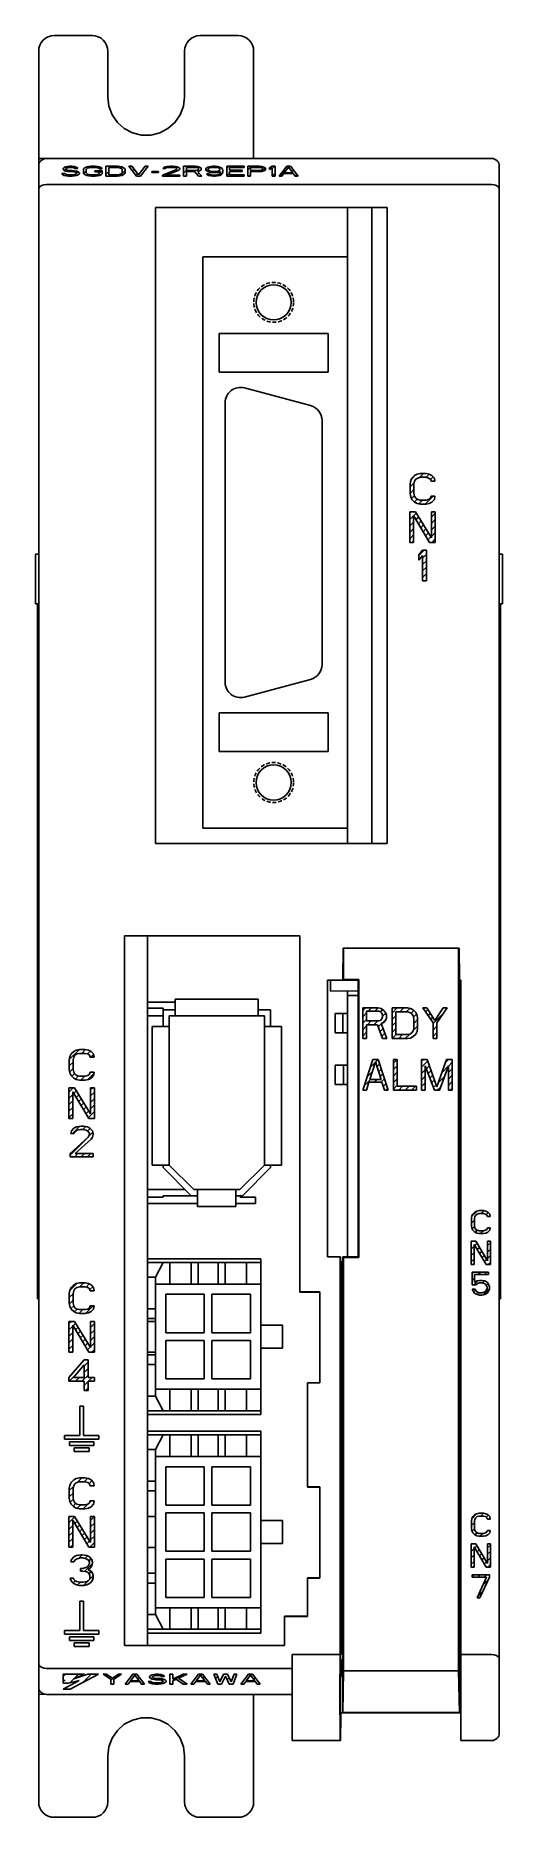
# Model space of a CAD drawing. Header units: inches. Extents: x 9 to 122, y -5 to 111.
# Drawn here: x 9.3 to 39.7, y -4.6 to 111.4 of the extents above.
import ezdxf

# ---------------------------------------------------------------- set-up
doc = ezdxf.new("R2010")
doc.units = ezdxf.units.IN
doc.header["$MEASUREMENT"] = 0
doc.linetypes.add('HIDDEN', pattern=[0.375, 0.25, -0.125])
for name, color, linetype in [('ALL_AXIS', 7, 'Continuous'), ('ALL_CURVE', 7, 'Continuous'), ('ALL_FEATURES', 7, 'Continuous'), ('DEFAULT_2', 8, 'HIDDEN')]:
    doc.layers.add(name, color=color, linetype=linetype)

msp = doc.modelspace()

# ---------------------------------------------------------------- linework, layer by layer
at = {"color": 4, "linetype": 'Continuous'}
for p, q in [((10.97, 102.43), (11, 102.37)), ((11.16, 102.43), (10.97, 102.43)), ((11, 102.37), (11.1, 102.3)), ((11.1, 102.79), (11.06, 102.74)), ((11.06, 102.74), (11.06, 102.68)), ((11.06, 102.68), (11.1, 102.63)), ((11.22, 102.85), (11.1, 102.79)), ((11.1, 102.63), (11.22, 102.58)), ((11.1, 102.3), (11.25, 102.26)), ((11.19, 102.39), (11.16, 102.43)), ((11.28, 102.35), (11.19, 102.39)), ((11.35, 102.87), (11.22, 102.85)), ((11.22, 102.58), (11.35, 102.55)), ((11.25, 102.73), (11.28, 102.77)), ((11.25, 102.7), (11.25, 102.73)), ((11.28, 102.66), (11.25, 102.7)), ((11.25, 102.26), (11.41, 102.25)), ((11.28, 102.77), (11.38, 102.79)), ((11.38, 102.63), (11.28, 102.66)), ((11.41, 102.33), (11.28, 102.35)), ((11.47, 102.89), (11.35, 102.87)), ((11.35, 102.55), (11.47, 102.54)), ((11.38, 102.79), (11.47, 102.81)), ((11.47, 102.62), (11.38, 102.63)), ((11.66, 102.33), (11.41, 102.33)), ((11.41, 102.25), (11.66, 102.25)), ((11.63, 102.89), (11.47, 102.89)), ((11.47, 102.81), (11.66, 102.81)), ((11.66, 102.62), (11.47, 102.62)), ((11.47, 102.54), (11.66, 102.54)), ((11.78, 102.87), (11.63, 102.89)), ((11.66, 102.81), (11.75, 102.79)), ((11.81, 102.6), (11.66, 102.62)), ((11.66, 102.54), (11.78, 102.52)), ((11.78, 102.35), (11.66, 102.33)), ((11.66, 102.25), (11.81, 102.26)), ((11.75, 102.79), (11.81, 102.77)), ((11.91, 102.83), (11.78, 102.87)), ((11.78, 102.52), (11.88, 102.49)), ((11.88, 102.37), (11.78, 102.35)), ((11.81, 102.77), (11.85, 102.74)), ((11.94, 102.58), (11.81, 102.6)), ((11.81, 102.26), (11.94, 102.29)), ((11.85, 102.74), (12.03, 102.74)), ((11.88, 102.49), (11.94, 102.45)), ((11.94, 102.41), (11.88, 102.37)), ((12, 102.78), (11.91, 102.83)), ((12.06, 102.52), (11.94, 102.58)), ((11.94, 102.45), (11.94, 102.41)), ((11.94, 102.29), (12.06, 102.35)), ((12.03, 102.74), (12, 102.78)), ((12.13, 102.47), (12.06, 102.52)), ((12.06, 102.35), (12.13, 102.4)), ((12.13, 102.4), (12.13, 102.47)), ((12.38, 102.67), (12.41, 102.74)), ((12.38, 102.47), (12.38, 102.67)), ((12.41, 102.4), (12.38, 102.47)), ((12.41, 102.74), (12.47, 102.79)), ((12.47, 102.35), (12.41, 102.4)), ((12.47, 102.79), (12.6, 102.85)), ((12.6, 102.29), (12.47, 102.35)), ((12.6, 102.73), (12.56, 102.67)), ((12.56, 102.67), (12.56, 102.47)), ((12.56, 102.47), (12.6, 102.41)), ((12.6, 102.85), (12.72, 102.87)), ((12.66, 102.77), (12.6, 102.73)), ((12.6, 102.41), (12.66, 102.37)), ((12.72, 102.26), (12.6, 102.29)), ((12.75, 102.79), (12.66, 102.77)), ((12.66, 102.37), (12.75, 102.35)), ((12.72, 102.87), (12.88, 102.89)), ((12.88, 102.25), (12.72, 102.26)), ((12.88, 102.81), (12.75, 102.79)), ((12.75, 102.35), (12.88, 102.33)), ((12.88, 102.89), (13.16, 102.89)), ((13.16, 102.81), (12.88, 102.81)), ((12.88, 102.33), (13.16, 102.33)), ((13.16, 102.25), (12.88, 102.25)), ((13.13, 102.52), (13.13, 102.6)), ((13.13, 102.6), (13.6, 102.6)), ((13.41, 102.52), (13.13, 102.52)), ((13.16, 102.89), (13.31, 102.87)), ((13.28, 102.79), (13.16, 102.81)), ((13.16, 102.33), (13.28, 102.35)), ((13.31, 102.26), (13.16, 102.25)), ((13.38, 102.77), (13.28, 102.79)), ((13.28, 102.35), (13.38, 102.37)), ((13.31, 102.87), (13.44, 102.85)), ((13.44, 102.29), (13.31, 102.26)), ((13.41, 102.73), (13.38, 102.77)), ((13.38, 102.37), (13.41, 102.41)), ((13.6, 102.73), (13.41, 102.73)), ((13.41, 102.41), (13.41, 102.52)), ((13.44, 102.85), (13.56, 102.79)), ((13.56, 102.35), (13.44, 102.29)), ((13.56, 102.79), (13.6, 102.73)), ((13.6, 102.4), (13.56, 102.35)), ((13.6, 102.6), (13.6, 102.4)), ((13.85, 102.25), (13.85, 102.89)), ((13.85, 102.89), (14.6, 102.89)), ((14.6, 102.25), (13.85, 102.25)), ((14.03, 102.33), (14.03, 102.81)), ((14.03, 102.81), (14.6, 102.81)), ((14.6, 102.33), (14.03, 102.33)), ((14.6, 102.89), (14.75, 102.87)), ((14.6, 102.81), (14.72, 102.79)), ((14.72, 102.35), (14.6, 102.33)), ((14.75, 102.26), (14.6, 102.25)), ((14.72, 102.79), (14.81, 102.77)), ((14.81, 102.37), (14.72, 102.35)), ((14.75, 102.87), (14.88, 102.85)), ((14.88, 102.29), (14.75, 102.26)), ((14.81, 102.77), (14.88, 102.73)), ((14.88, 102.41), (14.81, 102.37)), ((14.88, 102.85), (15, 102.79)), ((14.88, 102.73), (14.91, 102.67)), ((14.91, 102.47), (14.88, 102.41)), ((15, 102.35), (14.88, 102.29)), ((14.91, 102.67), (14.91, 102.47)), ((15, 102.79), (15.06, 102.74)), ((15.06, 102.4), (15, 102.35)), ((15.06, 102.74), (15.1, 102.67)), ((15.1, 102.47), (15.06, 102.4)), ((15.1, 102.67), (15.1, 102.47)), ((15.35, 102.89), (15.53, 102.89)), ((15.85, 102.25), (15.35, 102.89)), ((15.53, 102.89), (15.97, 102.33)), ((16.1, 102.25), (15.85, 102.25)), ((15.97, 102.33), (16.41, 102.89)), ((16.6, 102.89), (16.1, 102.25)), ((16.41, 102.89), (16.6, 102.89)), ((16.85, 102.48), (16.85, 102.55)), ((16.85, 102.55), (17.28, 102.55)), ((17.28, 102.48), (16.85, 102.48)), ((17.28, 102.55), (17.28, 102.48)), ((17.53, 102.32), (18.41, 102.66)), ((17.53, 102.25), (17.53, 102.32)), ((18.66, 102.25), (17.53, 102.25)), ((17.56, 102.74), (17.6, 102.79)), ((17.72, 102.74), (17.56, 102.74)), ((17.6, 102.79), (17.72, 102.85)), ((17.72, 102.85), (17.85, 102.87)), ((17.78, 102.78), (17.72, 102.74)), ((17.88, 102.81), (17.78, 102.78)), ((18.56, 102.62), (17.78, 102.32)), ((17.78, 102.32), (18.66, 102.32)), ((17.85, 102.87), (18.06, 102.89)), ((18.03, 102.82), (17.88, 102.81)), ((18.16, 102.82), (18.03, 102.82)), ((18.06, 102.89), (18.19, 102.89)), ((18.31, 102.81), (18.16, 102.82)), ((18.19, 102.89), (18.38, 102.87)), ((18.41, 102.78), (18.31, 102.81)), ((18.38, 102.87), (18.5, 102.85)), ((18.47, 102.74), (18.41, 102.78)), ((18.41, 102.66), (18.47, 102.71)), ((18.47, 102.71), (18.47, 102.74)), ((18.5, 102.85), (18.63, 102.79)), ((18.63, 102.66), (18.56, 102.62)), ((18.63, 102.79), (18.66, 102.74)), ((18.66, 102.71), (18.63, 102.66)), ((18.66, 102.74), (18.66, 102.71)), ((18.66, 102.32), (18.66, 102.25)), ((18.91, 102.89), (18.91, 102.25)), ((19.66, 102.89), (18.91, 102.89)), ((18.91, 102.25), (19.1, 102.25)), ((19.1, 102.82), (19.1, 102.62)), ((19.69, 102.82), (19.1, 102.82)), ((19.1, 102.62), (19.69, 102.62)), ((19.1, 102.25), (19.1, 102.54)), ((19.1, 102.54), (19.63, 102.54)), ((19.63, 102.54), (19.88, 102.25)), ((19.81, 102.87), (19.66, 102.89)), ((19.78, 102.81), (19.69, 102.82)), ((19.69, 102.62), (19.78, 102.63)), ((19.85, 102.78), (19.78, 102.81)), ((19.78, 102.63), (19.85, 102.66)), ((19.94, 102.83), (19.81, 102.87)), ((19.81, 102.56), (19.94, 102.59)), ((20.1, 102.25), (19.81, 102.56)), ((19.88, 102.74), (19.85, 102.78)), ((19.85, 102.66), (19.88, 102.7)), ((19.88, 102.7), (19.88, 102.74)), ((19.88, 102.25), (20.1, 102.25)), ((20.03, 102.78), (19.94, 102.83)), ((19.94, 102.59), (20.03, 102.64)), ((20.06, 102.74), (20.03, 102.78)), ((20.03, 102.64), (20.06, 102.68)), ((20.06, 102.68), (20.06, 102.74)), ((20.41, 102.78), (20.35, 102.71)), ((20.35, 102.71), (20.35, 102.66)), ((20.35, 102.66), (20.41, 102.59)), ((20.5, 102.83), (20.41, 102.78)), ((20.41, 102.59), (20.5, 102.54)), ((20.56, 102.4), (20.41, 102.4)), ((20.41, 102.4), (20.44, 102.36)), ((20.44, 102.36), (20.53, 102.3)), ((20.66, 102.87), (20.5, 102.83)), ((20.53, 102.74), (20.5, 102.7)), ((20.5, 102.7), (20.5, 102.67)), ((20.5, 102.67), (20.53, 102.63)), ((20.5, 102.54), (20.66, 102.49)), ((20.6, 102.78), (20.53, 102.74)), ((20.53, 102.63), (20.6, 102.59)), ((20.53, 102.3), (20.69, 102.26)), ((20.63, 102.36), (20.56, 102.4)), ((20.69, 102.81), (20.6, 102.78)), ((20.6, 102.59), (20.69, 102.56)), ((20.72, 102.33), (20.63, 102.36)), ((20.81, 102.89), (20.66, 102.87)), ((20.66, 102.49), (20.81, 102.48)), ((20.78, 102.82), (20.69, 102.81)), ((20.69, 102.56), (20.78, 102.55)), ((20.69, 102.26), (20.85, 102.25)), ((20.81, 102.32), (20.72, 102.33)), ((21, 102.82), (20.78, 102.82)), ((20.78, 102.55), (21, 102.55)), ((20.97, 102.89), (20.81, 102.89)), ((20.81, 102.48), (20.97, 102.48)), ((21, 102.32), (20.81, 102.32)), ((20.85, 102.25), (20.97, 102.25)), ((21.13, 102.87), (20.97, 102.89)), ((20.97, 102.48), (21.13, 102.49)), ((20.97, 102.25), (21.13, 102.26)), ((21.1, 102.81), (21, 102.82)), ((21, 102.55), (21.1, 102.56)), ((21.1, 102.33), (21, 102.32)), ((21.19, 102.78), (21.1, 102.81)), ((21.1, 102.56), (21.19, 102.59)), ((21.19, 102.36), (21.1, 102.33)), ((21.28, 102.83), (21.13, 102.87)), ((21.13, 102.49), (21.31, 102.55)), ((21.13, 102.26), (21.28, 102.3)), ((21.25, 102.74), (21.19, 102.78)), ((21.19, 102.59), (21.25, 102.63)), ((21.25, 102.4), (21.19, 102.36)), ((21.28, 102.7), (21.25, 102.74)), ((21.25, 102.63), (21.28, 102.67)), ((21.28, 102.44), (21.25, 102.4)), ((21.38, 102.78), (21.28, 102.83)), ((21.28, 102.67), (21.28, 102.7)), ((21.31, 102.52), (21.28, 102.44)), ((21.28, 102.3), (21.38, 102.36)), ((21.31, 102.55), (21.31, 102.52)), ((21.44, 102.71), (21.38, 102.78)), ((21.38, 102.36), (21.44, 102.43)), ((21.47, 102.62), (21.44, 102.71)), ((21.44, 102.43), (21.47, 102.52)), ((21.47, 102.52), (21.47, 102.62)), ((21.72, 102.25), (21.72, 102.89)), ((21.72, 102.89), (22.85, 102.89)), ((22.85, 102.25), (21.72, 102.25)), ((21.91, 102.81), (21.91, 102.63)), ((22.85, 102.81), (21.91, 102.81)), ((21.91, 102.63), (22.72, 102.63)), ((21.91, 102.55), (21.91, 102.33)), ((22.72, 102.55), (21.91, 102.55)), ((21.91, 102.33), (22.85, 102.33)), ((22.72, 102.63), (22.72, 102.55)), ((22.85, 102.89), (22.85, 102.81)), ((22.85, 102.33), (22.85, 102.25)), ((23.1, 102.25), (23.1, 102.89)), ((23.1, 102.89), (23.85, 102.89)), ((23.28, 102.25), (23.1, 102.25)), ((23.28, 102.82), (23.28, 102.62)), ((23.88, 102.82), (23.28, 102.82)), ((23.28, 102.62), (23.88, 102.62)), ((23.28, 102.54), (23.28, 102.25)), ((23.85, 102.54), (23.28, 102.54)), ((23.85, 102.89), (24, 102.87)), ((24, 102.55), (23.85, 102.54)), ((23.97, 102.81), (23.88, 102.82)), ((23.88, 102.62), (23.97, 102.63)), ((24.03, 102.78), (23.97, 102.81)), ((23.97, 102.63), (24.03, 102.66)), ((24, 102.87), (24.13, 102.83)), ((24.13, 102.59), (24, 102.55)), ((24.06, 102.74), (24.03, 102.78)), ((24.03, 102.66), (24.06, 102.7)), ((24.06, 102.7), (24.06, 102.74)), ((24.13, 102.83), (24.22, 102.78)), ((24.22, 102.64), (24.13, 102.59)), ((24.22, 102.78), (24.25, 102.74)), ((24.25, 102.68), (24.22, 102.64)), ((24.25, 102.74), (24.25, 102.68)), ((24.5, 102.79), (24.69, 102.89)), ((24.5, 102.68), (24.5, 102.79)), ((24.69, 102.78), (24.5, 102.68)), ((24.69, 102.89), (24.88, 102.89)), ((24.69, 102.25), (24.69, 102.78)), ((24.88, 102.25), (24.69, 102.25)), ((24.88, 102.89), (24.88, 102.25)), ((25.13, 102.25), (25.63, 102.89)), ((25.31, 102.25), (25.13, 102.25)), ((25.44, 102.41), (25.31, 102.25)), ((26.06, 102.41), (25.44, 102.41)), ((25.47, 102.47), (25.75, 102.83)), ((26.03, 102.47), (25.47, 102.47)), ((25.63, 102.89), (25.88, 102.89)), ((25.75, 102.83), (26.03, 102.47)), ((25.88, 102.89), (26.38, 102.25)), ((26.19, 102.25), (26.06, 102.41)), ((26.38, 102.25), (26.19, 102.25))]:
    msp.add_line(p, q, dxfattribs=at)
at = {"color": 2, "linetype": 'Continuous'}
for p, q in [((11.12, 102.62), (11.38, 102.88)), ((11.26, 102.26), (11.34, 102.34)), ((11.54, 102.54), (11.62, 102.62)), ((11.76, 102.26), (11.87, 102.37)), ((11.78, 102.78), (11.85, 102.85)), ((11.94, 102.44), (12.03, 102.54)), ((12.4, 102.41), (12.56, 102.57)), ((12.75, 102.26), (12.83, 102.34)), ((12.79, 102.8), (12.88, 102.89)), ((13.25, 102.26), (13.36, 102.37)), ((13.29, 102.79), (13.36, 102.86)), ((13.41, 102.42), (13.59, 102.6)), ((13.85, 102.85), (13.88, 102.89)), ((13.85, 102.36), (14.03, 102.54)), ((14.24, 102.25), (14.32, 102.33)), ((14.3, 102.81), (14.38, 102.89)), ((14.75, 102.26), (15.1, 102.61)), ((14.77, 102.78), (14.84, 102.85)), ((15.36, 102.87), (15.37, 102.89)), ((15.58, 102.59), (15.68, 102.7)), ((15.8, 102.31), (15.9, 102.42)), ((16.96, 102.48), (17.03, 102.55)), ((17.71, 102.74), (17.85, 102.87)), ((17.72, 102.25), (17.79, 102.32)), ((17.79, 102.32), (17.95, 102.48)), ((18.22, 102.25), (18.29, 102.32)), ((18.28, 102.81), (18.35, 102.88)), ((18.63, 102.66), (18.63, 102.66)), ((18.91, 102.44), (19.1, 102.63)), ((19.29, 102.82), (19.36, 102.89)), ((19.5, 102.54), (19.58, 102.62)), ((19.77, 102.81), (19.83, 102.87)), ((19.8, 102.34), (19.91, 102.45)), ((20.5, 102.54), (20.57, 102.61)), ((20.72, 102.26), (20.78, 102.32)), ((20.78, 102.82), (20.85, 102.89)), ((20.94, 102.48), (21.01, 102.55)), ((21.22, 102.76), (21.29, 102.83)), ((21.25, 102.3), (21.47, 102.51)), ((21.72, 102.76), (21.84, 102.89)), ((21.72, 102.27), (21.91, 102.45)), ((22, 102.55), (22.08, 102.63)), ((22.2, 102.25), (22.28, 102.33)), ((22.26, 102.81), (22.34, 102.89)), ((22.5, 102.55), (22.58, 102.63)), ((22.7, 102.25), (22.78, 102.33)), ((22.76, 102.81), (22.84, 102.89)), ((23.1, 102.65), (23.34, 102.89)), ((23.2, 102.25), (23.28, 102.34)), ((23.48, 102.54), (23.56, 102.62)), ((23.77, 102.82), (23.84, 102.89)), ((23.99, 102.55), (24.22, 102.78)), ((24.69, 102.75), (24.83, 102.89)), ((24.69, 102.25), (24.88, 102.44)), ((25.19, 102.25), (25.68, 102.75)), ((25.76, 102.82), (25.83, 102.89)), ((25.85, 102.41), (25.9, 102.47)), ((25.98, 102.54), (26.07, 102.64)), ((26.19, 102.25), (26.29, 102.36))]:
    msp.add_line(p, q, dxfattribs=at)
at = {"color": 7, "linetype": 'Continuous'}
for p, q in [((29.33, 51.98), (29.33, 49.93)), ((36.83, 51.98), (29.33, 51.98)), ((29.28, 50.98), (29.28, 49.88)), ((29.33, 49.93), (29.28, 49.88)), ((29.33, 49.93), (30.33, 49.93)), ((30.33, 49.93), (30.28, 49.88)), ((30.33, 31.83), (30.33, 49.93)), ((29.28, 49.88), (30.28, 49.88)), ((30.28, 31.88), (30.28, 49.88)), ((29.28, 31.88), (29.28, 6.07)), ((29.33, 31.83), (29.28, 31.88)), ((29.28, 31.88), (30.28, 31.88)), ((29.33, 31.83), (29.33, 4.91)), ((29.33, 31.83), (30.33, 31.83)), ((30.33, 31.83), (30.28, 31.88)), ((29.28, 30.71), (29.18, 30.71)), ((29.28, 30.2), (29.18, 30.2)), ((29.28, 29.4), (29.18, 29.4)), ((29.28, 28.89), (29.18, 28.89)), ((29.28, 26.86), (29.18, 26.86)), ((29.28, 26.67), (29.18, 26.67)), ((29.28, 25.67), (29.18, 25.67)), ((29.28, 25.55), (29.18, 25.55)), ((29.28, 25.04), (29.18, 25.04)), ((29.28, 18.77), (29.18, 18.77)), ((29.28, 18.04), (29.18, 18.04)), ((29.28, 10.4), (29.18, 10.4)), ((29.28, 6.07), (29.25, 4.57)), ((36.83, 4.91), (29.33, 4.91))]:
    msp.add_line(p, q, dxfattribs=at)
at = {"layer": 'ALL_AXIS', "color": 7, "linetype": 'Continuous'}
for p, q in [((27.18, 87.31), (22.88, 88.46)), ((21.62, 87.49), (21.62, 69.29)), ((27.93, 70.44), (27.93, 86.34)), ((22.88, 68.32), (27.18, 69.47)), ((17.76, 29.43), (17.76, 26.92)), ((20.26, 29.43), (17.76, 29.43)), ((20.26, 26.92), (20.26, 29.43)), ((20.76, 29.43), (20.76, 26.92)), ((23.26, 29.43), (20.76, 29.43)), ((23.26, 26.92), (23.26, 29.43)), ((17.76, 26.92), (20.26, 26.92)), ((20.76, 26.92), (23.26, 26.92)), ((17.76, 18.2), (17.76, 15.7)), ((20.26, 18.2), (17.76, 18.2)), ((20.26, 15.7), (20.26, 18.2)), ((20.76, 18.2), (20.76, 15.7)), ((23.26, 18.2), (20.76, 18.2)), ((23.26, 15.7), (23.26, 18.2)), ((17.76, 15.7), (20.26, 15.7)), ((17.76, 15.2), (17.76, 12.7)), ((20.26, 15.2), (17.76, 15.2)), ((20.26, 12.7), (20.26, 15.2)), ((20.76, 15.7), (23.26, 15.7)), ((20.76, 15.2), (20.76, 12.7)), ((23.26, 15.2), (20.76, 15.2)), ((23.26, 12.7), (23.26, 15.2)), ((17.76, 12.7), (20.26, 12.7)), ((20.76, 12.7), (23.26, 12.7)), ((29.25, 4.57), (29.13, 4.57)), ((36.98, 4.57), (36.91, 4.57))]:
    msp.add_line(p, q, dxfattribs=at)
for centre, start, end in [((22.62, 87.49), 75, 180), ((26.93, 86.34), 0, 75), ((26.93, 70.44), 285, 0), ((22.62, 69.29), 180, 285)]:
    msp.add_arc(centre, 1, start, end, dxfattribs=at)
at = {"layer": 'ALL_CURVE', "color": 4, "linetype": 'Continuous'}
for p, q in [((29.58, 58.78), (29.58, 100.2)), ((31.18, 100.2), (31.18, 58.78)), ((33.67, 82.21), (33.71, 82.42)), ((33.71, 82.42), (33.79, 82.59)), ((33.79, 82.59), (33.96, 82.76)), ((33.96, 82.76), (34.12, 82.85)), ((34.04, 82.51), (33.96, 82.38)), ((34.17, 82.59), (34.04, 82.51)), ((34.12, 82.85), (34.33, 82.89)), ((34.33, 82.64), (34.17, 82.59)), ((34.33, 82.89), (34.71, 82.89)), ((34.71, 82.64), (34.33, 82.64)), ((34.71, 82.89), (34.92, 82.85)), ((34.87, 82.59), (34.71, 82.64)), ((35, 82.51), (34.87, 82.59)), ((34.92, 82.85), (35.08, 82.76)), ((35.04, 82.38), (35, 82.51)), ((35.08, 82.76), (35.25, 82.59)), ((35.25, 82.59), (35.29, 82.38)), ((33.67, 81.57), (33.67, 82.21)), ((33.71, 81.36), (33.67, 81.57)), ((33.79, 81.19), (33.71, 81.36)), ((33.96, 82.38), (33.92, 82.21)), ((33.92, 82.21), (33.92, 81.57)), ((33.92, 81.57), (33.96, 81.4)), ((33.96, 81.4), (34.04, 81.27)), ((34.04, 81.27), (34.17, 81.19)), ((34.87, 81.19), (35, 81.27)), ((35, 81.27), (35.04, 81.4)), ((35.29, 82.38), (35.04, 82.38)), ((35.04, 81.4), (35.29, 81.4)), ((35.29, 81.4), (35.25, 81.19)), ((33.64, 78.39), (33.64, 80.39)), ((33.64, 80.39), (34.02, 80.39)), ((33.96, 81.02), (33.79, 81.19)), ((33.89, 80.14), (33.89, 78.39)), ((34.94, 78.39), (33.89, 80.14)), ((34.12, 80.93), (33.96, 81.02)), ((34.02, 80.39), (35.06, 78.69)), ((34.33, 80.89), (34.12, 80.93)), ((34.17, 81.19), (34.33, 81.15)), ((34.33, 81.15), (34.71, 81.15)), ((34.71, 80.89), (34.33, 80.89)), ((34.71, 81.15), (34.87, 81.19)), ((34.92, 80.93), (34.71, 80.89)), ((35.08, 81.02), (34.92, 80.93)), ((35.06, 78.69), (35.06, 80.39)), ((35.06, 80.39), (35.31, 80.39)), ((35.25, 81.19), (35.08, 81.02)), ((35.31, 80.39), (35.31, 78.39)), ((33.89, 78.39), (33.64, 78.39)), ((34.23, 77.59), (34.48, 77.89)), ((34.48, 77.89), (34.73, 77.89)), ((34.73, 77.89), (34.73, 75.89)), ((35.31, 78.39), (34.94, 78.39)), ((34.23, 77.25), (34.23, 77.59)), ((34.48, 77.55), (34.23, 77.25)), ((34.48, 75.89), (34.48, 77.55)), ((34.73, 75.89), (34.48, 75.89)), ((29.58, 48.88), (29.58, 31.88)), ((30.58, 48.08), (30.58, 46.08)), ((31.58, 48.08), (30.58, 48.08)), ((30.83, 47.87), (30.83, 47.23)), ((31.62, 47.87), (30.83, 47.87)), ((31.79, 48.04), (31.58, 48.08)), ((31.74, 47.83), (31.62, 47.87)), ((31.83, 47.74), (31.74, 47.83)), ((31.95, 47.91), (31.79, 48.04)), ((31.87, 47.61), (31.83, 47.74)), ((31.87, 47.49), (31.87, 47.61)), ((32.08, 47.74), (31.95, 47.91)), ((32.12, 47.61), (32.08, 47.74)), ((32.12, 47.44), (32.12, 47.61)), ((32.49, 46.08), (32.49, 48.08)), ((32.49, 48.08), (33.49, 48.08)), ((32.74, 46.34), (32.74, 47.83)), ((32.74, 47.83), (33.49, 47.83)), ((33.49, 48.08), (33.7, 48.04)), ((33.49, 47.83), (33.66, 47.78)), ((33.66, 47.78), (33.79, 47.7)), ((33.7, 48.04), (33.87, 47.95)), ((33.79, 47.7), (33.87, 47.57)), ((33.87, 47.95), (34.04, 47.78)), ((34.04, 47.78), (34.12, 47.61)), ((34.12, 47.61), (34.16, 47.4)), ((35.16, 47.1), (34.49, 48.08)), ((34.49, 48.08), (34.75, 48.08)), ((34.75, 48.08), (35.29, 47.27)), ((35.29, 47.27), (35.83, 48.08)), ((36.08, 48.08), (35.41, 47.1)), ((35.83, 48.08), (36.08, 48.08)), ((30.83, 47.23), (31.62, 47.23)), ((30.83, 46.08), (30.83, 46.97)), ((30.83, 46.97), (31.54, 46.97)), ((31.54, 46.97), (31.87, 46.08)), ((31.62, 47.23), (31.74, 47.27)), ((31.74, 47.27), (31.83, 47.36)), ((31.79, 47.06), (31.95, 47.14)), ((32.16, 46.08), (31.79, 47.06)), ((31.83, 47.36), (31.87, 47.49)), ((31.95, 47.14), (32.08, 47.31)), ((32.08, 47.31), (32.12, 47.44)), ((33.79, 46.46), (33.66, 46.38)), ((33.87, 46.59), (33.79, 46.46)), ((33.87, 47.57), (33.91, 47.4)), ((33.91, 46.76), (33.87, 46.59)), ((33.91, 47.4), (33.91, 46.76)), ((34.12, 46.55), (34.04, 46.38)), ((34.16, 46.76), (34.12, 46.55)), ((34.16, 47.4), (34.16, 46.76)), ((35.16, 46.08), (35.16, 47.1)), ((35.41, 47.1), (35.41, 46.08)), ((11.58, 45.08), (11.75, 45.25)), ((11.75, 45.25), (11.92, 45.34)), ((11.92, 45.34), (12.13, 45.38)), ((12.13, 45.38), (12.5, 45.38)), ((12.5, 45.38), (12.71, 45.34)), ((12.71, 45.34), (12.88, 45.25)), ((12.88, 45.25), (13.04, 45.08)), ((30.58, 46.08), (30.83, 46.08)), ((31.87, 46.08), (32.16, 46.08)), ((33.49, 46.08), (32.49, 46.08)), ((33.49, 46.34), (32.74, 46.34)), ((33.66, 46.38), (33.49, 46.34)), ((33.7, 46.12), (33.49, 46.08)), ((33.87, 46.21), (33.7, 46.12)), ((34.04, 46.38), (33.87, 46.21)), ((35.41, 46.08), (35.16, 46.08)), ((11.46, 44.7), (11.5, 44.91)), ((11.46, 44.06), (11.46, 44.7)), ((11.5, 44.91), (11.58, 45.08)), ((11.75, 44.87), (11.71, 44.7)), ((11.71, 44.7), (11.71, 44.06)), ((11.83, 45), (11.75, 44.87)), ((11.96, 45.08), (11.83, 45)), ((12.13, 45.12), (11.96, 45.08)), ((12.5, 45.12), (12.13, 45.12)), ((12.67, 45.08), (12.5, 45.12)), ((12.79, 45), (12.67, 45.08)), ((12.83, 44.87), (12.79, 45)), ((13.08, 44.87), (12.83, 44.87)), ((13.04, 45.08), (13.08, 44.87)), ((30.58, 42.73), (31.24, 44.73)), ((31.04, 43.41), (31.41, 44.56)), ((31.24, 44.73), (31.58, 44.73)), ((31.41, 44.56), (31.79, 43.41)), ((31.58, 44.73), (32.24, 42.73)), ((32.58, 42.73), (32.58, 44.73)), ((32.58, 44.73), (32.83, 44.73)), ((32.83, 44.73), (32.83, 42.98)), ((34.41, 42.73), (34.41, 44.73)), ((34.41, 44.73), (34.79, 44.73)), ((34.66, 44.3), (34.66, 42.73)), ((35.25, 42.73), (34.66, 44.3)), ((34.79, 44.73), (35.41, 42.94)), ((35.41, 42.94), (36.04, 44.73)), ((36.16, 44.3), (35.58, 42.73)), ((36.04, 44.73), (36.41, 44.73)), ((36.16, 42.73), (36.16, 44.3)), ((36.41, 44.73), (36.41, 42.73)), ((11.5, 43.85), (11.46, 44.06)), ((11.58, 43.68), (11.5, 43.85)), ((11.75, 43.51), (11.58, 43.68)), ((11.71, 44.06), (11.75, 43.89)), ((11.75, 43.89), (11.83, 43.76)), ((11.92, 43.42), (11.75, 43.51)), ((11.83, 43.76), (11.96, 43.68)), ((12.13, 43.38), (11.92, 43.42)), ((11.96, 43.68), (12.13, 43.63)), ((12.13, 43.63), (12.5, 43.63)), ((12.5, 43.38), (12.13, 43.38)), ((12.5, 43.63), (12.67, 43.68)), ((12.71, 43.42), (12.5, 43.38)), ((12.67, 43.68), (12.79, 43.76)), ((12.88, 43.51), (12.71, 43.42)), ((12.79, 43.76), (12.83, 43.89)), ((12.83, 43.89), (13.08, 43.89)), ((13.04, 43.68), (12.88, 43.51)), ((13.08, 43.89), (13.04, 43.68)), ((30.99, 43.24), (30.83, 42.73)), ((31.83, 43.24), (30.99, 43.24)), ((31.79, 43.41), (31.04, 43.41)), ((31.99, 42.73), (31.83, 43.24)), ((32.83, 42.98), (34.08, 42.98)), ((34.08, 42.98), (34.08, 42.73)), ((11.44, 40.88), (11.44, 42.88)), ((11.44, 42.88), (11.81, 42.88)), ((11.69, 42.62), (11.69, 40.88)), ((12.73, 40.88), (11.69, 42.62)), ((11.81, 42.88), (12.85, 41.18)), ((12.85, 41.18), (12.85, 42.88)), ((12.85, 42.88), (13.1, 42.88)), ((13.1, 42.88), (13.1, 40.88)), ((30.83, 42.73), (30.58, 42.73)), ((32.24, 42.73), (31.99, 42.73)), ((34.08, 42.73), (32.58, 42.73)), ((34.66, 42.73), (34.41, 42.73)), ((35.58, 42.73), (35.25, 42.73)), ((36.41, 42.73), (36.16, 42.73)), ((11.69, 40.88), (11.44, 40.88)), ((13.1, 40.88), (12.73, 40.88)), ((11.52, 38.59), (12.69, 39.66)), ((11.56, 39.91), (11.6, 40.08)), ((11.77, 39.91), (11.56, 39.91)), ((11.6, 40.08), (11.77, 40.25)), ((11.77, 40.25), (11.94, 40.34)), ((11.85, 40.04), (11.77, 39.91)), ((11.98, 40.12), (11.85, 40.04)), ((12.9, 39.53), (11.85, 38.59)), ((11.94, 40.34), (12.23, 40.38)), ((12.19, 40.17), (11.98, 40.12)), ((12.35, 40.17), (12.19, 40.17)), ((12.23, 40.38), (12.4, 40.38)), ((12.56, 40.12), (12.35, 40.17)), ((12.4, 40.38), (12.65, 40.34)), ((12.69, 40.04), (12.56, 40.12)), ((12.65, 40.34), (12.81, 40.25)), ((12.77, 39.91), (12.69, 40.04)), ((12.69, 39.66), (12.77, 39.83)), ((12.77, 39.83), (12.77, 39.91)), ((12.81, 40.25), (12.98, 40.08)), ((12.98, 39.66), (12.9, 39.53)), ((12.98, 40.08), (13.02, 39.91)), ((13.02, 39.83), (12.98, 39.66)), ((13.02, 39.91), (13.02, 39.83)), ((11.52, 38.38), (11.52, 38.59)), ((13.02, 38.38), (11.52, 38.38)), ((11.85, 38.59), (13.02, 38.59)), ((13.02, 38.59), (13.02, 38.38)), ((37.89, 34.78), (38.01, 34.85)), ((38.01, 34.85), (38.17, 34.88)), ((38.17, 34.88), (38.45, 34.88)), ((38.45, 34.88), (38.61, 34.85)), ((38.61, 34.85), (38.73, 34.78)), ((37.67, 34.37), (37.7, 34.53)), ((37.67, 33.89), (37.67, 34.37)), ((37.7, 33.73), (37.67, 33.89)), ((37.7, 34.53), (37.76, 34.65)), ((37.76, 33.6), (37.7, 33.73)), ((37.76, 34.65), (37.89, 34.78)), ((37.89, 34.49), (37.86, 34.37)), ((37.86, 34.37), (37.86, 33.89)), ((37.86, 33.89), (37.89, 33.76)), ((37.95, 34.59), (37.89, 34.49)), ((37.89, 33.76), (37.95, 33.66)), ((38.04, 34.65), (37.95, 34.59)), ((37.95, 33.66), (38.04, 33.6)), ((38.17, 34.69), (38.04, 34.65)), ((38.45, 34.69), (38.17, 34.69)), ((38.58, 34.65), (38.45, 34.69)), ((38.67, 34.59), (38.58, 34.65)), ((38.58, 33.6), (38.67, 33.66)), ((38.7, 34.49), (38.67, 34.59)), ((38.67, 33.66), (38.7, 33.76)), ((38.89, 34.49), (38.7, 34.49)), ((38.7, 33.76), (38.89, 33.76)), ((38.73, 34.78), (38.86, 34.65)), ((38.86, 34.65), (38.89, 34.49)), ((38.89, 33.76), (38.86, 33.6)), ((37.65, 31.38), (37.65, 32.88)), ((37.65, 32.88), (37.94, 32.88)), ((37.89, 33.47), (37.76, 33.6)), ((37.84, 32.68), (37.84, 31.38)), ((38.62, 31.38), (37.84, 32.68)), ((38.01, 33.41), (37.89, 33.47)), ((37.94, 32.88), (38.72, 31.6)), ((38.17, 33.38), (38.01, 33.41)), ((38.04, 33.6), (38.17, 33.57)), ((38.17, 33.57), (38.45, 33.57)), ((38.45, 33.38), (38.17, 33.38)), ((38.45, 33.57), (38.58, 33.6)), ((38.61, 33.41), (38.45, 33.38)), ((38.73, 33.47), (38.61, 33.41)), ((38.72, 31.6), (38.72, 32.88)), ((38.72, 32.88), (38.9, 32.88)), ((38.86, 33.6), (38.73, 33.47)), ((38.9, 32.88), (38.9, 31.38)), ((37.84, 31.38), (37.65, 31.38)), ((38.9, 31.38), (38.62, 31.38)), ((11.92, 30.13), (12.13, 30.18)), ((12.13, 30.18), (12.5, 30.18)), ((12.5, 30.18), (12.71, 30.13)), ((37.72, 30.88), (37.72, 30.05)), ((38.78, 30.88), (37.72, 30.88)), ((37.87, 30.21), (37.87, 30.72)), ((37.87, 30.72), (38.78, 30.72)), ((38.03, 30.3), (37.87, 30.21)), ((38.19, 30.33), (38.03, 30.3)), ((38.06, 30.14), (38.19, 30.17)), ((38.37, 30.33), (38.19, 30.33)), ((38.19, 30.17), (38.37, 30.17)), ((38.53, 30.3), (38.37, 30.33)), ((38.37, 30.17), (38.5, 30.14)), ((38.69, 30.21), (38.53, 30.3)), ((38.78, 30.08), (38.69, 30.21)), ((38.78, 30.72), (38.78, 30.88)), ((11.46, 29.49), (11.5, 29.71)), ((11.46, 28.86), (11.46, 29.49)), ((11.5, 29.71), (11.58, 29.88)), ((11.58, 29.88), (11.75, 30.05)), ((11.75, 29.66), (11.71, 29.49)), ((11.71, 29.49), (11.71, 28.86)), ((11.75, 30.05), (11.92, 30.13)), ((11.83, 29.79), (11.75, 29.66)), ((11.96, 29.88), (11.83, 29.79)), ((12.13, 29.92), (11.96, 29.88)), ((12.5, 29.92), (12.13, 29.92)), ((12.67, 29.88), (12.5, 29.92)), ((12.79, 29.79), (12.67, 29.88)), ((12.71, 30.13), (12.88, 30.05)), ((12.83, 29.66), (12.79, 29.79)), ((13.08, 29.66), (12.83, 29.66)), ((12.88, 30.05), (13.04, 29.88)), ((13.04, 29.88), (13.08, 29.66)), ((37.72, 30.05), (37.94, 30.05)), ((37.72, 29.76), (37.78, 29.63)), ((37.9, 29.76), (37.72, 29.76)), ((37.78, 29.63), (37.87, 29.5)), ((37.87, 29.5), (38.03, 29.41)), ((37.97, 29.63), (37.9, 29.76)), ((37.94, 30.05), (38.06, 30.14)), ((38.06, 29.57), (37.97, 29.63)), ((38.03, 29.41), (38.19, 29.38)), ((38.19, 29.53), (38.06, 29.57)), ((38.37, 29.53), (38.19, 29.53)), ((38.19, 29.38), (38.37, 29.38)), ((38.5, 29.57), (38.37, 29.53)), ((38.37, 29.38), (38.53, 29.41)), ((38.5, 30.14), (38.59, 30.08)), ((38.59, 29.63), (38.5, 29.57)), ((38.53, 29.41), (38.69, 29.5)), ((38.59, 30.08), (38.65, 29.98)), ((38.65, 29.73), (38.59, 29.63)), ((38.65, 29.98), (38.69, 29.89)), ((38.69, 29.82), (38.65, 29.73)), ((38.69, 29.89), (38.69, 29.82)), ((38.69, 29.5), (38.78, 29.63)), ((38.84, 29.92), (38.78, 30.08)), ((38.78, 29.63), (38.84, 29.79)), ((38.84, 29.79), (38.84, 29.92)), ((11.5, 28.64), (11.46, 28.86)), ((11.58, 28.47), (11.5, 28.64)), ((11.75, 28.3), (11.58, 28.47)), ((11.71, 28.86), (11.75, 28.69)), ((11.75, 28.69), (11.83, 28.56)), ((11.92, 28.22), (11.75, 28.3)), ((11.83, 28.56), (11.96, 28.47)), ((12.13, 28.17), (11.92, 28.22)), ((11.96, 28.47), (12.13, 28.43)), ((12.13, 28.43), (12.5, 28.43)), ((12.5, 28.17), (12.13, 28.17)), ((12.5, 28.43), (12.67, 28.47)), ((12.71, 28.22), (12.5, 28.17)), ((12.67, 28.47), (12.79, 28.56)), ((12.88, 28.3), (12.71, 28.22)), ((12.79, 28.56), (12.83, 28.69)), ((12.83, 28.69), (13.08, 28.69)), ((13.04, 28.47), (12.88, 28.3)), ((13.08, 28.69), (13.04, 28.47)), ((11.44, 25.67), (11.44, 27.67)), ((11.44, 27.67), (11.81, 27.67)), ((11.69, 27.42), (11.69, 25.67)), ((12.73, 25.67), (11.69, 27.42)), ((11.81, 27.67), (12.85, 25.97)), ((12.85, 25.97), (12.85, 27.67)), ((12.85, 27.67), (13.1, 27.67)), ((13.1, 27.67), (13.1, 25.67)), ((11.69, 25.67), (11.44, 25.67)), ((13.1, 25.67), (12.73, 25.67)), ((11.44, 24.02), (12.44, 25.17)), ((11.73, 24.02), (12.44, 24.83)), ((12.44, 25.17), (12.69, 25.17)), ((12.44, 24.83), (12.44, 24.02)), ((12.69, 25.17), (12.69, 24.02)), ((11.44, 23.77), (11.44, 24.02)), ((12.44, 23.77), (11.44, 23.77)), ((12.44, 24.02), (11.73, 24.02)), ((12.44, 23.17), (12.44, 23.77)), ((12.69, 24.02), (13.1, 24.02)), ((12.69, 23.77), (12.69, 23.17)), ((13.1, 23.77), (12.69, 23.77)), ((13.1, 24.02), (13.1, 23.77)), ((12.15, 20.23), (12.15, 22.15)), ((12.15, 22.15), (12.39, 22.15)), ((12.39, 22.15), (12.39, 20.23)), ((12.69, 23.17), (12.44, 23.17)), ((11.15, 19.99), (11.15, 20.23)), ((11.15, 20.23), (12.15, 20.23)), ((13.39, 19.99), (11.15, 19.99)), ((11.47, 19.83), (11.47, 19.59)), ((13.07, 19.83), (11.47, 19.83)), ((12.39, 20.23), (13.39, 20.23)), ((13.07, 19.59), (13.07, 19.83)), ((13.39, 19.99), (13.39, 20.23)), ((11.47, 19.59), (13.07, 19.59)), ((11.79, 19.43), (11.79, 19.19)), ((12.75, 19.43), (11.79, 19.43)), ((11.79, 19.19), (12.75, 19.19)), ((12.75, 19.19), (12.75, 19.43)), ((11.75, 17.34), (11.92, 17.43)), ((11.92, 17.43), (12.13, 17.47)), ((12.13, 17.47), (12.5, 17.47)), ((12.5, 17.47), (12.71, 17.43)), ((12.71, 17.43), (12.88, 17.34)), ((11.46, 16.79), (11.5, 17)), ((11.46, 16.15), (11.46, 16.79)), ((11.5, 17), (11.58, 17.17)), ((11.58, 17.17), (11.75, 17.34)), ((11.75, 16.96), (11.71, 16.79)), ((11.71, 16.79), (11.71, 16.15)), ((11.83, 17.09), (11.75, 16.96)), ((11.96, 17.17), (11.83, 17.09)), ((12.13, 17.22), (11.96, 17.17)), ((12.5, 17.22), (12.13, 17.22)), ((12.67, 17.17), (12.5, 17.22)), ((12.79, 17.09), (12.67, 17.17)), ((12.83, 16.96), (12.79, 17.09)), ((13.08, 16.96), (12.83, 16.96)), ((12.88, 17.34), (13.04, 17.17)), ((13.04, 17.17), (13.08, 16.96)), ((11.5, 15.94), (11.46, 16.15)), ((11.58, 15.77), (11.5, 15.94)), ((11.75, 15.6), (11.58, 15.77)), ((11.71, 16.15), (11.75, 15.98)), ((11.75, 15.98), (11.83, 15.85)), ((11.92, 15.51), (11.75, 15.6)), ((11.83, 15.85), (11.96, 15.77)), ((12.13, 15.47), (11.92, 15.51)), ((11.96, 15.77), (12.13, 15.73)), ((12.13, 15.73), (12.5, 15.73)), ((12.5, 15.47), (12.13, 15.47)), ((12.5, 15.73), (12.67, 15.77)), ((12.71, 15.51), (12.5, 15.47)), ((12.67, 15.77), (12.79, 15.85)), ((12.88, 15.6), (12.71, 15.51)), ((12.79, 15.85), (12.83, 15.98)), ((12.83, 15.98), (13.08, 15.98)), ((13.04, 15.77), (12.88, 15.6)), ((13.08, 15.98), (13.04, 15.77)), ((37.89, 15.08), (38.01, 15.14)), ((38.01, 15.14), (38.17, 15.17)), ((38.17, 15.17), (38.45, 15.17)), ((38.45, 15.17), (38.61, 15.14)), ((38.61, 15.14), (38.73, 15.08)), ((11.44, 12.97), (11.44, 14.97)), ((11.44, 14.97), (11.81, 14.97)), ((12.73, 12.97), (11.69, 14.72)), ((11.69, 14.72), (11.69, 12.97)), ((11.81, 14.97), (12.85, 13.27)), ((12.85, 13.27), (12.85, 14.97)), ((12.85, 14.97), (13.1, 14.97)), ((13.1, 14.97), (13.1, 12.97)), ((37.67, 14.66), (37.7, 14.82)), ((37.67, 14.18), (37.67, 14.66)), ((37.7, 14.02), (37.67, 14.18)), ((37.7, 14.82), (37.76, 14.95)), ((37.76, 13.89), (37.7, 14.02)), ((37.76, 14.95), (37.89, 15.08)), ((37.89, 14.79), (37.86, 14.66)), ((37.86, 14.66), (37.86, 14.18)), ((37.86, 14.18), (37.89, 14.05)), ((37.95, 14.88), (37.89, 14.79)), ((37.89, 14.05), (37.95, 13.96)), ((38.04, 14.95), (37.95, 14.88)), ((37.95, 13.96), (38.04, 13.89)), ((38.17, 14.98), (38.04, 14.95)), ((38.45, 14.98), (38.17, 14.98)), ((38.58, 14.95), (38.45, 14.98)), ((38.67, 14.88), (38.58, 14.95)), ((38.58, 13.89), (38.67, 13.96)), ((38.7, 14.79), (38.67, 14.88)), ((38.67, 13.96), (38.7, 14.05)), ((38.89, 14.79), (38.7, 14.79)), ((38.7, 14.05), (38.89, 14.05)), ((38.73, 15.08), (38.86, 14.95)), ((38.86, 14.95), (38.89, 14.79)), ((38.89, 14.05), (38.86, 13.89)), ((11.69, 12.97), (11.44, 12.97)), ((13.1, 12.97), (12.73, 12.97)), ((37.65, 11.67), (37.65, 13.17)), ((37.65, 13.17), (37.94, 13.17)), ((37.89, 13.77), (37.76, 13.89)), ((38.62, 11.67), (37.84, 12.98)), ((37.84, 12.98), (37.84, 11.67)), ((38.01, 13.7), (37.89, 13.77)), ((37.94, 13.17), (38.72, 11.89)), ((38.17, 13.67), (38.01, 13.7)), ((38.04, 13.89), (38.17, 13.86)), ((38.17, 13.86), (38.45, 13.86)), ((38.45, 13.67), (38.17, 13.67)), ((38.45, 13.86), (38.58, 13.89)), ((38.61, 13.7), (38.45, 13.67)), ((38.73, 13.77), (38.61, 13.7)), ((38.72, 11.89), (38.72, 13.17)), ((38.72, 13.17), (38.9, 13.17)), ((38.86, 13.89), (38.73, 13.77)), ((38.9, 13.17), (38.9, 11.67)), ((11.56, 12), (11.6, 12.17)), ((11.77, 12), (11.56, 12)), ((11.6, 12.17), (11.77, 12.34)), ((11.77, 12.34), (11.94, 12.43)), ((11.85, 12.13), (11.77, 12)), ((11.98, 12.21), (11.85, 12.13)), ((11.94, 12.43), (12.23, 12.47)), ((12.19, 12.26), (11.98, 12.21)), ((12.35, 12.26), (12.19, 12.26)), ((12.23, 12.47), (12.31, 12.47)), ((12.31, 12.47), (12.6, 12.43)), ((12.56, 12.21), (12.35, 12.26)), ((12.35, 11.58), (12.6, 11.66)), ((12.69, 12.13), (12.56, 12.21)), ((12.6, 12.43), (12.77, 12.34)), ((12.6, 11.66), (12.69, 11.75)), ((12.77, 12), (12.69, 12.13)), ((12.69, 11.75), (12.77, 11.92)), ((12.85, 11.62), (12.69, 11.49)), ((12.77, 12.34), (12.94, 12.17)), ((12.77, 11.92), (12.77, 12)), ((12.94, 11.75), (12.85, 11.62)), ((12.94, 12.17), (12.98, 12)), ((12.98, 11.92), (12.94, 11.75)), ((12.98, 12), (12.98, 11.92)), ((37.84, 11.67), (37.65, 11.67)), ((38.9, 11.67), (38.62, 11.67)), ((11.56, 10.81), (11.52, 10.94)), ((11.52, 10.94), (11.73, 10.94)), ((11.65, 10.68), (11.56, 10.81)), ((11.77, 10.6), (11.65, 10.68)), ((11.73, 10.94), (11.77, 10.85)), ((11.77, 10.85), (11.85, 10.77)), ((11.94, 10.51), (11.77, 10.6)), ((11.85, 10.77), (11.94, 10.72)), ((11.94, 10.72), (12.15, 10.68)), ((12.1, 10.47), (11.94, 10.51)), ((12.44, 10.47), (12.1, 10.47)), ((12.15, 10.68), (12.4, 10.68)), ((12.19, 11.41), (12.19, 11.58)), ((12.19, 11.58), (12.35, 11.58)), ((12.35, 11.41), (12.19, 11.41)), ((12.6, 11.36), (12.35, 11.41)), ((12.4, 10.68), (12.6, 10.72)), ((12.6, 10.51), (12.44, 10.47)), ((12.73, 11.28), (12.6, 11.36)), ((12.6, 10.72), (12.69, 10.77)), ((12.77, 10.6), (12.6, 10.51)), ((12.69, 11.49), (12.9, 11.41)), ((12.69, 10.77), (12.77, 10.85)), ((12.81, 11.11), (12.73, 11.28)), ((12.77, 10.85), (12.81, 10.94)), ((12.9, 10.68), (12.77, 10.6)), ((12.81, 10.94), (12.81, 11.11)), ((12.9, 11.41), (12.98, 11.28)), ((12.98, 10.81), (12.9, 10.68)), ((12.98, 11.28), (13.02, 11.11)), ((13.02, 10.94), (12.98, 10.81)), ((13.02, 11.11), (13.02, 10.94)), ((37.72, 11.01), (37.72, 11.17)), ((37.72, 11.17), (38.84, 11.17)), ((38.65, 11.01), (37.72, 11.01)), ((38.03, 9.67), (38.65, 11.01)), ((38.84, 11.01), (38.22, 9.67)), ((38.84, 11.17), (38.84, 11.01)), ((12.15, 7.53), (12.15, 9.45)), ((12.15, 9.45), (12.39, 9.45)), ((12.39, 9.45), (12.39, 7.53)), ((38.22, 9.67), (38.03, 9.67)), ((11.15, 7.29), (11.15, 7.53)), ((11.15, 7.53), (12.15, 7.53)), ((13.39, 7.29), (11.15, 7.29)), ((11.47, 7.13), (11.47, 6.89)), ((13.07, 7.13), (11.47, 7.13)), ((12.39, 7.53), (13.39, 7.53)), ((13.07, 6.89), (13.07, 7.13)), ((13.39, 7.29), (13.39, 7.53)), ((11.47, 6.89), (13.07, 6.89)), ((11.79, 6.73), (11.79, 6.49)), ((12.75, 6.73), (11.79, 6.73)), ((11.79, 6.49), (12.75, 6.49)), ((12.75, 6.49), (12.75, 6.73)), ((11.07, 4.69), (11.07, 4.29)), ((12.45, 4.69), (11.07, 4.69)), ((11.53, 3.71), (13.37, 4.69)), ((11.76, 4.39), (12.45, 4.69)), ((12.68, 4.69), (11.76, 4.39)), ((13.37, 4.69), (12.68, 4.69)), ((14.17, 4.37), (13.67, 4.69)), ((13.67, 4.69), (13.86, 4.69)), ((13.86, 4.69), (14.27, 4.43)), ((14.27, 4.43), (14.67, 4.69)), ((14.86, 4.69), (14.36, 4.37)), ((14.67, 4.69), (14.86, 4.69)), ((15.11, 4.05), (15.61, 4.69)), ((15.61, 4.69), (15.86, 4.69)), ((15.86, 4.69), (16.36, 4.05)), ((16.86, 4.64), (16.74, 4.59)), ((16.99, 4.67), (16.86, 4.64)), ((17.11, 4.69), (16.99, 4.67)), ((17.27, 4.69), (17.11, 4.69)), ((17.42, 4.67), (17.27, 4.69)), ((17.55, 4.63), (17.42, 4.67)), ((18.02, 4.05), (18.02, 4.69)), ((18.02, 4.69), (18.2, 4.69)), ((18.2, 4.69), (18.2, 4.37)), ((18.2, 4.37), (18.89, 4.69)), ((19.14, 4.69), (18.58, 4.43)), ((18.89, 4.69), (19.14, 4.69)), ((19.39, 4.05), (19.89, 4.69)), ((19.89, 4.69), (20.14, 4.69)), ((20.14, 4.69), (20.64, 4.05)), ((21.14, 4.05), (20.89, 4.69)), ((20.89, 4.69), (21.08, 4.69)), ((21.08, 4.69), (21.27, 4.2)), ((21.27, 4.2), (21.52, 4.69)), ((21.52, 4.69), (21.77, 4.69)), ((21.77, 4.69), (22.02, 4.2)), ((22.02, 4.2), (22.21, 4.69)), ((22.39, 4.69), (22.14, 4.05)), ((22.21, 4.69), (22.39, 4.69)), ((22.64, 4.05), (23.14, 4.69)), ((23.14, 4.69), (23.39, 4.69)), ((23.39, 4.69), (23.89, 4.05)), ((11.07, 4.29), (11.19, 4.29)), ((12.11, 4.29), (11.07, 3.71)), ((11.19, 4.29), (11.07, 4.25)), ((11.07, 4.25), (11.07, 4.1)), ((11.07, 4.1), (11.42, 4.1)), ((11.07, 3.71), (11.53, 3.71)), ((11.42, 4.1), (12.11, 4.29)), ((14.17, 4.05), (14.17, 4.37)), ((14.36, 4.05), (14.17, 4.05)), ((14.36, 4.37), (14.36, 4.05)), ((15.3, 4.05), (15.11, 4.05)), ((15.42, 4.21), (15.3, 4.05)), ((16.05, 4.21), (15.42, 4.21)), ((15.45, 4.26), (15.73, 4.63)), ((16.02, 4.26), (15.45, 4.26)), ((15.73, 4.63), (16.02, 4.26)), ((16.17, 4.05), (16.05, 4.21)), ((16.36, 4.05), (16.17, 4.05)), ((16.61, 4.22), (16.64, 4.17)), ((16.8, 4.22), (16.61, 4.22)), ((16.64, 4.17), (16.74, 4.1)), ((16.74, 4.59), (16.7, 4.54)), ((16.7, 4.54), (16.7, 4.48)), ((16.7, 4.48), (16.74, 4.43)), ((16.74, 4.43), (16.86, 4.37)), ((16.74, 4.1), (16.89, 4.06)), ((16.83, 4.18), (16.8, 4.22)), ((16.92, 4.14), (16.83, 4.18)), ((16.86, 4.37), (16.99, 4.35)), ((16.89, 4.52), (16.92, 4.56)), ((16.89, 4.5), (16.89, 4.52)), ((16.92, 4.45), (16.89, 4.5)), ((16.89, 4.06), (17.05, 4.05)), ((16.92, 4.56), (17.02, 4.59)), ((17.02, 4.43), (16.92, 4.45)), ((17.05, 4.13), (16.92, 4.14)), ((16.99, 4.35), (17.11, 4.33)), ((17.02, 4.59), (17.11, 4.6)), ((17.11, 4.41), (17.02, 4.43)), ((17.3, 4.13), (17.05, 4.13)), ((17.05, 4.05), (17.3, 4.05)), ((17.11, 4.6), (17.3, 4.6)), ((17.3, 4.41), (17.11, 4.41)), ((17.11, 4.33), (17.3, 4.33)), ((17.3, 4.6), (17.39, 4.59)), ((17.45, 4.4), (17.3, 4.41)), ((17.3, 4.33), (17.42, 4.32)), ((17.42, 4.14), (17.3, 4.13)), ((17.3, 4.05), (17.45, 4.06)), ((17.39, 4.59), (17.45, 4.56)), ((17.42, 4.32), (17.52, 4.29)), ((17.52, 4.17), (17.42, 4.14)), ((17.45, 4.56), (17.49, 4.54)), ((17.58, 4.37), (17.45, 4.4)), ((17.45, 4.06), (17.58, 4.09)), ((17.49, 4.54), (17.67, 4.54)), ((17.52, 4.29), (17.58, 4.25)), ((17.58, 4.21), (17.52, 4.17)), ((17.64, 4.58), (17.55, 4.63)), ((17.7, 4.32), (17.58, 4.37)), ((17.58, 4.25), (17.58, 4.21)), ((17.58, 4.09), (17.7, 4.14)), ((17.67, 4.54), (17.64, 4.58)), ((17.77, 4.26), (17.7, 4.32)), ((17.7, 4.14), (17.77, 4.2)), ((17.77, 4.2), (17.77, 4.26)), ((18.2, 4.05), (18.02, 4.05)), ((18.42, 4.36), (18.2, 4.26)), ((18.2, 4.26), (18.2, 4.05)), ((18.89, 4.05), (18.42, 4.36)), ((18.58, 4.43), (19.14, 4.05)), ((19.14, 4.05), (18.89, 4.05)), ((19.58, 4.05), (19.39, 4.05)), ((19.7, 4.21), (19.58, 4.05)), ((20.33, 4.21), (19.7, 4.21)), ((19.74, 4.26), (20.02, 4.63)), ((20.3, 4.26), (19.74, 4.26)), ((20.02, 4.63), (20.3, 4.26)), ((20.46, 4.05), (20.33, 4.21)), ((20.64, 4.05), (20.46, 4.05)), ((21.39, 4.05), (21.14, 4.05)), ((21.64, 4.56), (21.39, 4.05)), ((21.89, 4.05), (21.64, 4.56)), ((22.14, 4.05), (21.89, 4.05)), ((22.83, 4.05), (22.64, 4.05)), ((22.96, 4.21), (22.83, 4.05)), ((23.58, 4.21), (22.96, 4.21)), ((22.99, 4.26), (23.27, 4.63)), ((23.55, 4.26), (22.99, 4.26)), ((23.27, 4.63), (23.55, 4.26)), ((23.71, 4.05), (23.58, 4.21)), ((23.89, 4.05), (23.71, 4.05))]:
    msp.add_line(p, q, dxfattribs=at)
at = {"layer": 'ALL_CURVE', "color": 2, "linetype": 'Continuous'}
for p, q in [((33.75, 82.51), (34.05, 82.81)), ((34.28, 82.62), (34.55, 82.89)), ((34.71, 82.63), (34.92, 82.85)), ((35, 82.5), (35.17, 82.67)), ((33.67, 82.01), (33.93, 82.27)), ((33.67, 81.59), (33.92, 81.84)), ((33.76, 81.26), (33.95, 81.45)), ((34.65, 80.89), (35.16, 81.4)), ((33.64, 80.31), (33.73, 80.39)), ((33.64, 79.89), (34.07, 80.31)), ((33.95, 81.03), (34.13, 81.21)), ((34.24, 80.91), (34.48, 81.15)), ((35.06, 80.05), (35.31, 80.3)), ((33.64, 79.47), (33.89, 79.72)), ((33.64, 79.05), (33.89, 79.3)), ((34.05, 79.88), (34.23, 80.05)), ((34.21, 79.61), (34.39, 79.79)), ((34.36, 79.35), (34.54, 79.53)), ((34.52, 79.09), (34.7, 79.27)), ((34.68, 78.83), (34.86, 79.01)), ((35.06, 79.63), (35.31, 79.88)), ((35.06, 79.21), (35.31, 79.46)), ((35.06, 78.79), (35.31, 79.04)), ((33.64, 78.63), (33.89, 78.88)), ((33.82, 78.39), (33.89, 78.47)), ((34.23, 77.54), (34.58, 77.89)), ((34.83, 78.57), (35.02, 78.75)), ((35.08, 78.39), (35.31, 78.63)), ((34.48, 77.37), (34.73, 77.62)), ((34.48, 76.95), (34.73, 77.2)), ((34.48, 76.54), (34.73, 76.79)), ((34.48, 76.12), (34.73, 76.37)), ((34.67, 75.89), (34.73, 75.95)), ((30.58, 47.92), (30.74, 48.08)), ((30.58, 47.5), (30.83, 47.75)), ((30.94, 47.87), (31.16, 48.08)), ((31.36, 47.87), (31.58, 48.08)), ((31.74, 47.83), (31.88, 47.97)), ((31.87, 47.54), (32.08, 47.74)), ((32.49, 47.74), (32.83, 48.08)), ((32.49, 47.32), (32.74, 47.57)), ((33, 47.83), (33.25, 48.08)), ((33.41, 47.83), (33.64, 48.05)), ((33.74, 47.73), (33.91, 47.91)), ((33.89, 47.47), (34.09, 47.67)), ((34.5, 48.07), (34.51, 48.08)), ((34.67, 47.82), (34.82, 47.97)), ((34.84, 47.58), (34.99, 47.72)), ((35.16, 47.06), (35.86, 47.75)), ((30.58, 47.08), (30.83, 47.33)), ((30.58, 46.66), (30.83, 46.91)), ((30.58, 46.25), (30.83, 46.5)), ((30.89, 46.97), (31.14, 47.23)), ((31.31, 46.97), (31.56, 47.23)), ((31.59, 46.84), (31.79, 47.04)), ((31.7, 46.53), (31.91, 46.74)), ((31.81, 46.23), (32.02, 46.44)), ((31.84, 47.09), (32.08, 47.33)), ((32.49, 46.91), (32.74, 47.16)), ((32.49, 46.49), (32.74, 46.74)), ((33.87, 46.61), (34.16, 46.9)), ((33.91, 47.07), (34.16, 47.32)), ((35.01, 47.33), (35.15, 47.47)), ((35.16, 46.64), (35.41, 46.89)), ((35.16, 46.22), (35.41, 46.47)), ((11.46, 44.72), (12.12, 45.38)), ((12.28, 45.12), (12.53, 45.37)), ((12.66, 45.08), (12.85, 45.27)), ((32.09, 46.08), (32.14, 46.13)), ((32.51, 46.08), (32.76, 46.34)), ((32.93, 46.08), (33.18, 46.34)), ((33.34, 46.08), (33.64, 46.37)), ((11.46, 44.3), (11.71, 44.55)), ((11.49, 43.91), (11.71, 44.13)), ((12.87, 44.87), (13.05, 45.05)), ((31.08, 44.23), (31.58, 44.73)), ((31.51, 44.25), (31.68, 44.42)), ((31.62, 43.93), (31.79, 44.1)), ((32.58, 44.48), (32.83, 44.73)), ((32.58, 44.06), (32.83, 44.31)), ((34.41, 44.63), (34.51, 44.73)), ((34.41, 44.22), (34.82, 44.63)), ((34.73, 44.12), (34.93, 44.32)), ((35.73, 43.86), (36.15, 44.28)), ((35.96, 44.51), (36.18, 44.73)), ((36.16, 44.29), (36.41, 44.54)), ((36.16, 43.87), (36.41, 44.12)), ((11.63, 43.63), (11.8, 43.81)), ((11.86, 43.45), (12.07, 43.65)), ((12.21, 43.38), (12.47, 43.63)), ((12.67, 43.41), (13.07, 43.82)), ((30.66, 42.98), (31.09, 43.41)), ((30.87, 43.6), (31.21, 43.95)), ((31.34, 43.24), (31.51, 43.41)), ((31.72, 43.62), (31.89, 43.79)), ((31.76, 43.24), (32, 43.47)), ((31.91, 42.97), (32.1, 43.16)), ((32.58, 43.64), (32.83, 43.89)), ((32.58, 43.22), (32.83, 43.47)), ((32.58, 42.8), (32.83, 43.05)), ((32.93, 42.73), (33.18, 42.98)), ((33.34, 42.73), (33.6, 42.98)), ((33.76, 42.73), (34.02, 42.98)), ((34.41, 43.8), (34.66, 44.05)), ((34.41, 43.38), (34.66, 43.63)), ((34.41, 42.96), (34.66, 43.21)), ((34.84, 43.81), (35.04, 44.01)), ((34.96, 43.5), (35.15, 43.7)), ((35.07, 43.2), (35.26, 43.39)), ((35.18, 42.89), (35.37, 43.07)), ((35.44, 42.73), (35.66, 42.95)), ((35.51, 43.22), (35.91, 43.62)), ((36.16, 43.45), (36.41, 43.7)), ((36.16, 43.03), (36.41, 43.28)), ((11.44, 42.6), (11.71, 42.88)), ((11.44, 42.19), (11.69, 42.44)), ((11.44, 41.77), (11.69, 42.02)), ((11.76, 42.51), (11.93, 42.68)), ((11.91, 42.24), (12.09, 42.42)), ((12.07, 41.98), (12.25, 42.16)), ((12.23, 41.72), (12.41, 41.9)), ((12.85, 42.76), (12.97, 42.88)), ((12.85, 42.35), (13.1, 42.6)), ((12.85, 41.93), (13.1, 42.18)), ((32.09, 42.73), (32.21, 42.85)), ((34.6, 42.73), (34.66, 42.79)), ((36.28, 42.73), (36.41, 42.86)), ((11.44, 41.35), (11.69, 41.6)), ((11.44, 40.93), (11.69, 41.18)), ((12.38, 41.46), (12.57, 41.64)), ((12.54, 41.19), (12.73, 41.38)), ((12.7, 40.93), (13.1, 41.34)), ((12.85, 41.51), (13.1, 41.76)), ((13.06, 40.88), (13.1, 40.92)), ((11.52, 38.5), (12.56, 39.54)), ((11.68, 39.91), (12.13, 40.36)), ((12.35, 40.17), (12.54, 40.35)), ((12.66, 40.06), (12.83, 40.23)), ((12.7, 39.68), (13, 39.98)), ((11.82, 38.38), (12.03, 38.59)), ((12.24, 38.38), (12.45, 38.59)), ((12.66, 38.38), (12.87, 38.59)), ((37.7, 34.52), (38.03, 34.85)), ((38.29, 34.69), (38.47, 34.87)), ((37.67, 34.07), (37.86, 34.26)), ((37.72, 33.7), (37.87, 33.85)), ((38.63, 34.61), (38.77, 34.75)), ((37.65, 32.8), (37.73, 32.88)), ((37.65, 32.38), (37.84, 32.57)), ((37.89, 32.61), (38.02, 32.74)), ((37.9, 33.46), (38.04, 33.6)), ((38.23, 33.38), (38.43, 33.57)), ((38.72, 32.6), (38.9, 32.79)), ((37.65, 31.96), (37.84, 32.15)), ((37.65, 31.54), (37.84, 31.73)), ((38.04, 32.35), (38.18, 32.48)), ((38.2, 32.09), (38.34, 32.22)), ((38.36, 31.82), (38.49, 31.96)), ((38.51, 31.56), (38.65, 31.7)), ((38.72, 32.18), (38.9, 32.37)), ((38.72, 31.77), (38.9, 31.95)), ((38.75, 31.38), (38.9, 31.53)), ((12.16, 29.92), (12.41, 30.18)), ((37.72, 30.77), (37.83, 30.88)), ((37.72, 30.35), (37.87, 30.5)), ((37.83, 30.05), (38.11, 30.32)), ((38.09, 30.72), (38.25, 30.88)), ((38.38, 30.17), (38.51, 30.3)), ((38.51, 30.72), (38.66, 30.88)), ((11.46, 29.22), (11.71, 29.47)), ((11.47, 28.81), (11.71, 29.05)), ((11.49, 29.68), (11.96, 30.14)), ((12.56, 29.9), (12.76, 30.11)), ((12.81, 29.74), (13, 29.92)), ((37.8, 29.6), (37.92, 29.72)), ((38.03, 29.41), (38.17, 29.54)), ((38.43, 29.39), (38.84, 29.8)), ((38.64, 30.01), (38.75, 30.12)), ((11.57, 28.5), (11.75, 28.68)), ((11.78, 28.29), (11.97, 28.47)), ((12.09, 28.18), (12.34, 28.43)), ((12.51, 28.18), (13.02, 28.69)), ((11.44, 27.52), (11.59, 27.67)), ((11.44, 27.11), (11.69, 27.36)), ((11.44, 26.69), (11.69, 26.94)), ((11.71, 27.38), (11.89, 27.55)), ((11.87, 27.12), (12.05, 27.29)), ((12.02, 26.86), (12.2, 27.03)), ((12.18, 26.59), (12.36, 26.77)), ((12.85, 27.27), (13.1, 27.52)), ((12.85, 26.85), (13.1, 27.1)), ((11.44, 26.27), (11.69, 26.52)), ((11.44, 25.85), (11.69, 26.1)), ((11.68, 25.67), (11.69, 25.68)), ((12.34, 26.33), (12.52, 26.52)), ((12.49, 26.07), (12.68, 26.26)), ((12.65, 25.81), (12.84, 26)), ((12.85, 26.43), (13.1, 26.68)), ((12.85, 26.01), (13.1, 26.26)), ((12.94, 25.67), (13.1, 25.84)), ((12.44, 24.76), (12.69, 25.01)), ((12.44, 24.34), (12.69, 24.59)), ((11.45, 23.77), (11.88, 24.2)), ((11.87, 23.77), (12.13, 24.02)), ((12.29, 23.77), (12.69, 24.17)), ((12.44, 23.5), (12.69, 23.75)), ((12.53, 23.17), (12.69, 23.33)), ((12.71, 23.77), (12.96, 24.02)), ((11.98, 17.18), (12.28, 17.47)), ((12.44, 17.22), (12.66, 17.44)), ((11.46, 16.65), (11.75, 16.94)), ((11.46, 16.24), (11.71, 16.49)), ((12.76, 17.11), (12.93, 17.29)), ((13.02, 16.96), (13.07, 17.01)), ((11.53, 15.89), (11.73, 16.08)), ((11.71, 15.64), (11.88, 15.82)), ((11.98, 15.5), (12.21, 15.73)), ((12.37, 15.47), (12.67, 15.77)), ((12.81, 15.91), (12.88, 15.98)), ((37.71, 14.84), (38, 15.13)), ((38.27, 14.98), (38.46, 15.17)), ((11.44, 14.96), (11.45, 14.97)), ((11.44, 14.54), (11.83, 14.94)), ((11.44, 14.12), (11.69, 14.37)), ((11.44, 13.7), (11.69, 13.95)), ((11.82, 14.5), (11.99, 14.68)), ((11.97, 14.24), (12.15, 14.42)), ((12.13, 13.97), (12.31, 14.16)), ((12.85, 14.7), (13.1, 14.95)), ((12.85, 14.28), (13.1, 14.53)), ((12.85, 13.86), (13.1, 14.11)), ((37.67, 14.38), (37.86, 14.57)), ((37.71, 14), (37.86, 14.16)), ((38.62, 14.92), (38.76, 15.05)), ((11.44, 13.28), (11.69, 13.53)), ((11.54, 12.97), (11.69, 13.11)), ((12.29, 13.71), (12.47, 13.9)), ((12.44, 13.45), (12.63, 13.64)), ((12.6, 13.19), (12.79, 13.38)), ((12.8, 12.97), (13.1, 13.27)), ((12.85, 13.44), (13.1, 13.69)), ((37.65, 13.11), (37.71, 13.17)), ((37.65, 12.69), (37.84, 12.88)), ((37.88, 12.92), (38.01, 13.05)), ((37.89, 13.77), (38.03, 13.9)), ((38.04, 12.65), (38.17, 12.79)), ((38.21, 13.67), (38.41, 13.86)), ((38.72, 12.92), (38.9, 13.1)), ((38.73, 13.76), (38.86, 13.89)), ((12.06, 12.23), (12.3, 12.47)), ((12.47, 11.39), (12.97, 11.89)), ((12.48, 12.23), (12.65, 12.4)), ((12.73, 12.06), (12.89, 12.22)), ((37.65, 12.27), (37.84, 12.46)), ((37.65, 11.85), (37.84, 12.04)), ((38.19, 12.39), (38.33, 12.53)), ((38.35, 12.13), (38.49, 12.27)), ((38.51, 11.87), (38.65, 12.01)), ((38.72, 12.5), (38.9, 12.68)), ((38.72, 12.08), (38.9, 12.27)), ((38.73, 11.67), (38.9, 11.85)), ((11.54, 10.87), (11.61, 10.94)), ((11.72, 10.63), (11.85, 10.77)), ((12, 10.5), (12.19, 10.68)), ((12.19, 11.52), (12.24, 11.58)), ((12.39, 10.47), (13.02, 11.1)), ((12.75, 11.24), (12.9, 11.4)), ((37.72, 11.08), (37.81, 11.17)), ((38.07, 11.01), (38.23, 11.17)), ((38.44, 10.54), (38.79, 10.89)), ((38.49, 11.01), (38.65, 11.17)), ((38.07, 9.76), (38.42, 10.11)), ((11.07, 4.54), (11.22, 4.69)), ((11.76, 4.39), (12.06, 4.69)), ((12.35, 4.14), (12.89, 4.69)), ((13.71, 4.66), (13.73, 4.69)), ((16.97, 4.58), (17.08, 4.68)), ((11.08, 3.71), (11.09, 3.72)), ((11.49, 4.12), (11.76, 4.39)), ((14.17, 4.29), (14.39, 4.51)), ((15.77, 4.21), (15.82, 4.26)), ((15.93, 4.37), (16.03, 4.47)), ((16.61, 4.22), (16.62, 4.22)), ((16.8, 4.4), (16.89, 4.49)), ((17.28, 4.05), (17.37, 4.14)), ((17.52, 4.29), (17.6, 4.36)), ((18.12, 4.05), (18.2, 4.13)), ((18.43, 4.36), (18.65, 4.57)), ((18.96, 4.05), (19.03, 4.12)), ((19.96, 4.21), (20.01, 4.26)), ((20.17, 4.43), (20.27, 4.52)), ((20.63, 4.05), (20.64, 4.05)), ((21, 4.41), (21.13, 4.55)), ((21.76, 4.33), (21.88, 4.46)), ((23.31, 4.21), (23.36, 4.26)), ((23.47, 4.37), (23.57, 4.47))]:
    msp.add_line(p, q, dxfattribs=at)
at = {"layer": 'ALL_CURVE', "color": 40, "linetype": 'Continuous'}
for p, q in [((17.97, 47.56), (17.97, 37.85)), ((17.97, 47.56), (24.18, 47.56)), ((24.18, 37.85), (24.18, 47.56)), ((19.57, 36.25), (17.97, 37.85)), ((24.18, 37.85), (22.57, 36.25)), ((22.57, 36.25), (19.57, 36.25))]:
    msp.add_line(p, q, dxfattribs=at)
at = {"layer": 'ALL_FEATURES', "color": 7, "linetype": 'Continuous'}
for p, q in [((10.47, 111.4), (12.97, 111.4)), ((22.47, 111.4), (19.98, 111.4)), ((9.47, -3.63), (9.47, 110.4)), ((13.97, 107.4), (13.97, 110.4)), ((18.98, 110.4), (18.97, 107.4)), ((23.47, 110.4), (23.47, 103.4)), ((9.47, 103.4), (9.91, 103.39)), ((38.98, 103.4), (9.97, 103.4)), ((39.48, 0.87), (39.48, 102.9)), ((38.98, 101.7), (9.97, 101.7)), ((17.07, 58.78), (17.07, 100.2)), ((32.18, 100.2), (17.07, 100.2)), ((29.58, 100.2), (29.58, 58.78)), ((31.18, 100.2), (31.18, 58.78)), ((32.18, 58.78), (32.18, 100.2)), ((20.17, 59.78), (20.17, 97)), ((20.17, 97), (29.58, 97)), ((21.22, 89.49), (21.22, 91.99)), ((28.33, 91.99), (21.22, 91.99)), ((28.33, 89.49), (28.33, 91.99)), ((28.33, 89.49), (21.22, 89.49)), ((9.27, 74.39), (9.27, 77.64)), ((9.27, 77.64), (9.47, 77.64)), ((39.48, 77.64), (39.68, 77.63)), ((39.68, 77.63), (39.68, 74.39)), ((9.47, 74.39), (9.27, 74.39)), ((9.39, 29.13), (9.39, 74.39)), ((39.48, 74.39), (39.68, 74.39)), ((39.56, 74.39), (39.56, 29.13)), ((21.22, 64.79), (21.22, 67.29)), ((28.33, 67.29), (21.22, 67.29)), ((28.33, 64.79), (28.33, 67.29)), ((28.33, 64.79), (21.22, 64.79)), ((20.17, 59.78), (29.58, 59.78)), ((32.18, 58.78), (17.07, 58.78)), ((15.07, 52.78), (15.07, 6.57)), ((15.07, 52.78), (26.49, 52.78)), ((16.57, 52.78), (16.57, 6.57)), ((26.48, 52.78), (26.48, 31.58)), ((26.49, 52.78), (26.49, 29.59)), ((29.3, 50.98), (29.3, 51.98)), ((29.33, 51.98), (29.3, 51.98)), ((36.83, 4.91), (36.83, 51.98)), ((36.86, 51.98), (36.83, 51.98)), ((36.86, 50.98), (36.86, 51.98)), ((29.3, 50.98), (29.28, 50.98)), ((36.86, 50.98), (36.88, 50.98)), ((36.88, 50.98), (36.88, 6.07)), ((28.28, 49.88), (28.28, 31.88)), ((28.28, 49.88), (30.28, 49.88)), ((28.48, 49.88), (28.48, 49.18)), ((28.48, 49.18), (30.28, 49.2)), ((29.58, 31.88), (29.58, 49.19)), ((30.28, 48.88), (29.58, 48.88)), ((36.88, 49.88), (36.98, 49.88)), ((36.88, 49.25), (36.98, 49.26)), ((36.98, 0.37), (36.98, 49.88)), ((18.37, 48.46), (16.57, 48.46)), ((17.57, 48.06), (16.57, 48.06)), ((17.57, 46.86), (17.57, 48.06)), ((17.57, 47.96), (18.37, 47.96)), ((18.37, 47.56), (18.37, 48.66)), ((18.37, 48.66), (23.77, 48.66)), ((23.77, 48.66), (23.77, 47.56)), ((23.77, 47.96), (24.58, 47.96)), ((24.58, 47.96), (24.58, 46.86)), ((28.78, 46.46), (28.78, 47.71)), ((28.78, 47.71), (29.58, 47.71)), ((29.28, 46.46), (29.28, 47.71)), ((17.57, 47.56), (16.57, 47.56)), ((16.87, 37.85), (16.87, 46.86)), ((16.87, 46.86), (17.97, 46.86)), ((17.97, 47.56), (17.97, 37.85)), ((24.18, 47.56), (17.97, 47.56)), ((24.18, 37.85), (24.18, 47.56)), ((24.18, 46.86), (25.28, 46.86)), ((25.28, 46.86), (25.28, 37.85)), ((28.78, 46.46), (29.58, 46.46)), ((36.98, 46.48), (36.88, 46.49)), ((28.78, 44.35), (28.78, 43.1)), ((29.58, 44.35), (28.78, 44.35)), ((29.33, 44.35), (29.33, 43.1)), ((29.58, 43.1), (28.78, 43.1)), ((36.88, 39.46), (36.98, 39.46)), ((17.97, 37.85), (16.87, 37.85)), ((17.57, 37.69), (17.57, 37.85)), ((19.41, 35.85), (17.57, 37.69)), ((17.97, 37.85), (19.57, 36.25)), ((22.57, 36.25), (24.18, 37.85)), ((24.58, 37.69), (22.74, 35.85)), ((25.28, 37.85), (24.18, 37.85)), ((24.58, 37.85), (24.58, 37.69)), ((16.57, 36.25), (19.01, 36.25)), ((19.57, 36.25), (22.57, 36.25)), ((19.82, 35.15), (19.82, 36.25)), ((22.32, 36.25), (22.32, 35.15)), ((16.57, 35.75), (17.57, 35.75)), ((16.57, 35.35), (19.82, 35.35)), ((17.57, 35.85), (17.57, 35.75)), ((19.82, 35.85), (17.57, 35.85)), ((22.32, 35.15), (19.82, 35.15)), ((22.74, 35.85), (22.32, 35.85)), ((22.32, 35.35), (23.59, 35.35)), ((22.59, 35.75), (22.59, 35.85)), ((22.59, 35.75), (23.59, 35.75)), ((23.59, 35.35), (23.59, 35.75)), ((23.94, 31.75), (16.57, 31.75)), ((16.57, 31.5), (23.94, 31.5)), ((17.08, 30.55), (17.58, 31.5)), ((18.01, 31.5), (18.01, 30.1)), ((19.41, 30.1), (19.41, 31.5)), ((19.86, 31.5), (19.86, 30.1)), ((21.16, 31.5), (21.16, 30.1)), ((21.61, 30.1), (21.61, 31.5)), ((23.01, 31.5), (23.01, 30.1)), ((23.94, 31.75), (23.94, 21.6)), ((26.48, 31.42), (26.48, 31.58)), ((26.48, 31.42), (26.48, 29.58)), ((28.28, 31.88), (29.13, 31.88)), ((29.12, 31.88), (29.12, 5.97)), ((29.13, 31.88), (29.13, 6.33)), ((29.18, 5.97), (29.18, 31.58)), ((16.57, 30.55), (17.08, 30.55)), ((17.08, 22.8), (17.08, 30.55)), ((9.47, 29.13), (9.39, 29.13)), ((17.08, 30.1), (23.94, 30.1)), ((26.48, 29.58), (26.49, 29.59)), ((26.48, 29.58), (27.78, 29.58)), ((26.49, 29.59), (27.79, 29.59)), ((27.78, 29.58), (27.79, 29.59)), ((27.78, 29.58), (27.78, 23.67)), ((27.79, 29.59), (27.79, 23.66)), ((39.48, 29.13), (39.56, 29.13)), ((17.08, 28.49), (16.57, 28.49)), ((17.08, 27.85), (16.57, 27.85)), ((17.08, 27.67), (16.57, 27.67)), ((25.35, 27.42), (23.94, 27.42)), ((25.35, 27.42), (25.35, 25.92)), ((17.08, 25.67), (16.57, 25.67)), ((17.76, 26.42), (17.76, 23.92)), ((20.26, 26.42), (17.76, 26.42)), ((20.26, 23.92), (20.26, 26.42)), ((20.76, 26.42), (20.76, 23.92)), ((23.26, 26.42), (20.76, 26.42)), ((23.26, 23.92), (23.26, 26.42)), ((25.35, 25.92), (23.94, 25.92)), ((17.08, 25.49), (16.57, 25.49)), ((17.08, 24.85), (16.57, 24.85)), ((17.08, 23.25), (23.94, 23.25)), ((17.76, 23.92), (20.26, 23.92)), ((18.01, 23.25), (18.01, 21.85)), ((19.41, 21.85), (19.41, 23.25)), ((19.86, 21.85), (19.86, 23.25)), ((20.76, 23.92), (23.26, 23.92)), ((21.16, 21.85), (21.16, 23.25)), ((21.61, 21.85), (21.61, 23.25)), ((23.01, 23.25), (23.01, 21.85)), ((26.98, 23.67), (26.98, 16.87)), ((26.98, 23.67), (26.99, 23.66)), ((27.78, 23.67), (26.98, 23.67)), ((26.99, 23.66), (26.99, 16.89)), ((27.79, 23.66), (26.99, 23.66)), ((27.78, 23.67), (27.79, 23.66)), ((29.28, 23.7), (29.18, 23.7)), ((29.18, 23.5), (29.28, 23.5)), ((16.57, 22.8), (17.08, 22.8)), ((17.08, 22.8), (17.58, 21.85)), ((29.28, 23.2), (29.18, 23.2)), ((16.57, 21.85), (23.94, 21.85)), ((23.94, 21.6), (16.57, 21.6)), ((23.94, 20.52), (16.57, 20.52)), ((16.57, 20.27), (23.94, 20.27)), ((17.08, 19.32), (17.58, 20.27)), ((18.01, 20.27), (18.01, 18.87)), ((19.41, 18.87), (19.41, 20.27)), ((19.86, 20.27), (19.86, 18.87)), ((21.16, 20.27), (21.16, 18.87)), ((21.61, 18.87), (21.61, 20.27)), ((23.01, 20.27), (23.01, 18.87)), ((23.94, 20.52), (23.94, 7.37)), ((29.18, 20.15), (29.28, 20.15)), ((29.28, 19.85), (29.18, 19.85)), ((16.57, 19.32), (17.08, 19.32)), ((17.08, 8.57), (17.08, 19.32)), ((17.08, 18.87), (23.94, 18.87)), ((29.18, 19.65), (29.28, 19.65)), ((17.08, 17.27), (16.57, 17.27)), ((17.08, 16.63), (16.57, 16.63)), ((26.98, 16.87), (26.99, 16.89)), ((26.98, 16.87), (27.78, 16.87)), ((26.99, 16.89), (27.79, 16.89)), ((27.79, 16.89), (27.78, 16.87)), ((27.78, 16.87), (27.78, 10.97)), ((27.79, 16.89), (27.79, 10.95)), ((17.08, 14.95), (16.57, 14.95)), ((25.35, 14.7), (23.94, 14.7)), ((25.35, 14.7), (25.35, 13.2)), ((17.08, 12.95), (16.57, 12.95)), ((25.35, 13.2), (23.94, 13.2)), ((17.76, 12.19), (17.76, 9.69)), ((20.26, 12.19), (17.76, 12.19)), ((20.26, 9.69), (20.26, 12.19)), ((20.76, 12.19), (20.76, 9.69)), ((23.26, 12.19), (20.76, 12.19)), ((23.26, 9.69), (23.26, 12.19)), ((17.08, 11.26), (16.57, 11.26)), ((17.08, 10.62), (16.57, 10.62)), ((26.98, 10.97), (26.99, 10.95)), ((26.98, 10.97), (26.98, 8.47)), ((27.78, 10.97), (26.98, 10.97)), ((26.99, 10.95), (26.99, 8.45)), ((27.79, 10.95), (26.99, 10.95)), ((27.78, 10.97), (27.79, 10.95)), ((17.76, 9.69), (20.26, 9.69)), ((20.76, 9.69), (23.26, 9.69)), ((16.57, 8.57), (17.08, 8.57)), ((17.08, 9.02), (23.94, 9.02)), ((17.08, 8.57), (17.58, 7.62)), ((18.01, 9.02), (18.01, 7.62)), ((19.41, 7.62), (19.41, 9.02)), ((19.86, 7.62), (19.86, 9.02)), ((21.16, 7.62), (21.16, 9.02)), ((21.61, 7.62), (21.61, 9.02)), ((23.01, 9.02), (23.01, 7.62)), ((25.49, 8.45), (25.48, 8.47)), ((25.48, 8.47), (25.48, 6.57)), ((25.98, 8.47), (25.48, 8.47)), ((25.49, 8.45), (25.49, 6.57)), ((26.99, 8.45), (25.49, 8.45)), ((25.98, 8.47), (25.98, 8.47)), ((26.98, 8.47), (25.98, 8.47)), ((26.99, 8.45), (26.98, 8.47)), ((29.28, 8.7), (29.18, 8.7)), ((16.57, 7.62), (23.94, 7.62)), ((23.94, 7.37), (16.57, 7.37)), ((36.98, 7.36), (36.88, 7.36)), ((15.07, 6.57), (25.49, 6.57)), ((25.98, 0.37), (25.98, 5.97)), ((25.98, 5.97), (29.12, 5.97)), ((29.14, 6.25), (29.13, 6.33)), ((29.13, 6.33), (29.18, 6.33)), ((29.14, 6.13), (29.14, 6.25)), ((29.14, 5.97), (29.14, 6.13)), ((29.14, 5.97), (29.18, 5.97)), ((36.91, 4.57), (36.88, 6.07)), ((36.98, 5.97), (38.98, 5.97)), ((25.98, 5.07), (9.97, 5.07)), ((29.15, 5.54), (29.27, 5.54)), ((29.15, 5.37), (29.26, 5.37)), ((29.15, 5.32), (29.18, 5.32)), ((29.18, 5.32), (29.18, 4.57)), ((29.18, 5.32), (29.26, 5.32)), ((29.28, 2.19), (29.33, 4.91)), ((36.88, 2.19), (36.83, 4.91)), ((36.98, 5.52), (36.89, 5.52)), ((36.98, 5.37), (36.89, 5.37)), ((36.89, 5.26), (36.98, 5.26)), ((36.88, 3.26), (36.88, 3.52)), ((9.47, 3.37), (9.91, 3.38)), ((25.98, 3.37), (9.97, 3.37)), ((23.47, -3.63), (23.47, 3.37)), ((29.13, 2.17), (36.98, 2.17)), ((29.25, 2.17), (29.13, 2.17)), ((29.28, 2.19), (29.25, 2.17)), ((29.28, 2.19), (36.88, 2.19)), ((36.88, 2.19), (36.9, 2.17)), ((36.98, 2.17), (36.9, 2.17)), ((25.98, 0.37), (29.13, 0.37)), ((36.98, 0.37), (38.98, 0.37)), ((13.97, -3.63), (13.97, -0.63)), ((18.98, -3.63), (18.97, -0.63)), ((10.47, -4.63), (12.97, -4.63)), ((19.98, -4.63), (22.47, -4.63))]:
    msp.add_line(p, q, dxfattribs=at)
for points in [[(10.47, 111.4), (10.28, 111.38), (10.09, 111.32), (9.92, 111.23), (9.76, 111.11), (9.64, 110.95), (9.55, 110.78), (9.49, 110.59), (9.47, 110.4)], [(13.97, 110.4), (13.95, 110.59), (13.89, 110.78), (13.8, 110.95), (13.68, 111.11), (13.53, 111.23), (13.35, 111.32), (13.16, 111.38), (12.97, 111.4)], [(19.98, 111.4), (19.78, 111.38), (19.59, 111.32), (19.42, 111.23), (19.27, 111.11), (19.14, 110.95), (19.05, 110.78), (18.99, 110.59), (18.98, 110.4)], [(23.47, 110.4), (23.46, 110.59), (23.4, 110.78), (23.31, 110.95), (23.18, 111.11), (23.03, 111.23), (22.86, 111.32), (22.67, 111.38), (22.47, 111.4)], [(18.97, 107.4), (18.9, 106.8), (18.69, 106.24), (18.35, 105.74), (17.89, 105.34), (17.36, 105.06), (16.77, 104.92), (16.17, 104.92), (15.58, 105.06), (15.05, 105.34), (14.6, 105.74), (14.26, 106.24), (14.04, 106.8), (13.97, 107.4)], [(9.97, 101.7), (9.8, 101.68), (9.66, 101.63), (9.55, 101.56), (9.49, 101.47), (9.47, 101.38)], [(38.98, 101.7), (39.15, 101.68), (39.29, 101.63), (39.4, 101.56), (39.46, 101.47), (39.48, 101.38)], [(29.18, 31.58), (29.17, 31.56), (29.15, 31.55), (29.13, 31.55)], [(29.12, 5.97), (29.11, 5.55), (29.11, 5.02), (29.1, 4.39), (29.1, 3.72), (29.1, 3.02), (29.1, 2.34), (29.11, 1.72), (29.11, 1.18), (29.12, 0.77), (29.12, 0.49), (29.13, 0.37), (29.13, 0.37)], [(29.15, 5.32), (29.15, 5.57), (29.14, 5.78), (29.14, 5.97)], [(38.98, 5.97), (39.15, 5.95), (39.29, 5.9), (39.4, 5.83), (39.46, 5.75), (39.48, 5.66)], [(9.97, 5.07), (9.8, 5.09), (9.66, 5.14), (9.55, 5.21), (9.49, 5.3), (9.47, 5.39)], [(29.13, 4.62), (29.13, 4.6), (29.12, 4.5), (29.12, 4.31), (29.12, 4.04), (29.12, 3.72), (29.12, 3.37)], [(29.13, 4.57), (29.13, 4.6), (29.13, 4.62)], [(29.25, 2.17), (29.26, 2.2), (29.26, 2.28), (29.26, 2.39), (29.27, 2.56), (29.27, 2.76), (29.27, 3), (29.27, 3.26), (29.27, 3.52), (29.27, 3.78), (29.27, 4.01), (29.27, 4.21), (29.26, 4.36), (29.26, 4.47), (29.25, 4.54), (29.25, 4.57)], [(36.88, 3.52), (36.89, 3.78), (36.89, 4.01), (36.89, 4.21), (36.89, 4.36), (36.9, 4.47)], [(36.9, 4.47), (36.9, 4.54), (36.91, 4.57)], [(29.12, 3.37), (29.12, 3.02), (29.12, 2.69), (29.12, 2.42), (29.12, 2.23), (29.13, 2.13), (29.13, 2.12)], [(36.9, 2.28), (36.89, 2.39), (36.89, 2.56), (36.89, 2.76), (36.89, 3), (36.88, 3.26)], [(13.97, -0.63), (14.04, -0.04), (14.26, 0.53), (14.6, 1.02), (15.05, 1.43), (15.58, 1.7), (16.17, 1.85), (16.77, 1.85), (17.36, 1.7), (17.89, 1.43), (18.35, 1.02), (18.69, 0.53), (18.9, -0.04), (18.97, -0.63)], [(29.13, 0.37), (29.13, 0.41), (29.14, 0.61), (29.14, 0.96), (29.15, 1.44), (29.15, 2.02), (29.15, 2.17)], [(29.13, 2.12), (29.13, 2.13), (29.13, 2.17)], [(36.9, 2.17), (36.9, 2.2), (36.9, 2.28)], [(9.47, -3.63), (9.49, -3.83), (9.55, -4.02), (9.64, -4.19), (9.76, -4.34), (9.92, -4.46), (10.09, -4.56), (10.28, -4.61), (10.47, -4.63)], [(12.97, -4.63), (13.16, -4.61), (13.35, -4.56), (13.53, -4.46), (13.68, -4.34), (13.8, -4.19), (13.89, -4.02), (13.95, -3.83), (13.97, -3.63)], [(18.98, -3.63), (18.99, -3.83), (19.05, -4.02), (19.14, -4.19), (19.27, -4.34), (19.42, -4.46), (19.59, -4.56), (19.78, -4.61), (19.98, -4.63)], [(22.47, -4.63), (22.67, -4.61), (22.86, -4.56), (23.03, -4.46), (23.18, -4.34), (23.31, -4.19), (23.4, -4.02), (23.46, -3.83), (23.47, -3.63)]]:
    msp.add_lwpolyline(points, dxfattribs=at)
for centre in [(24.78, 94.03), (24.78, 62.76)]:
    msp.add_circle(centre, 1.15, dxfattribs=at)
for centre, radius, start, end in [((9.97, 102.9), 0.5, 90, 180), ((38.98, 102.9), 0.5, 0, 90), ((36.18, 17.15), 1, 315.1091, 323.3529), ((9.97, 3.87), 0.5, 180, 270), ((38.98, 0.87), 0.5, 270, 0)]:
    msp.add_arc(centre, radius, start, end, dxfattribs=at)
at = {"layer": 'DEFAULT_2', "color": 8, "linetype": 'HIDDEN'}
for centre in [(24.78, 94.03), (24.78, 62.76)]:
    msp.add_circle(centre, 1.3, dxfattribs=at)

doc.saveas('drawing.dxf')
